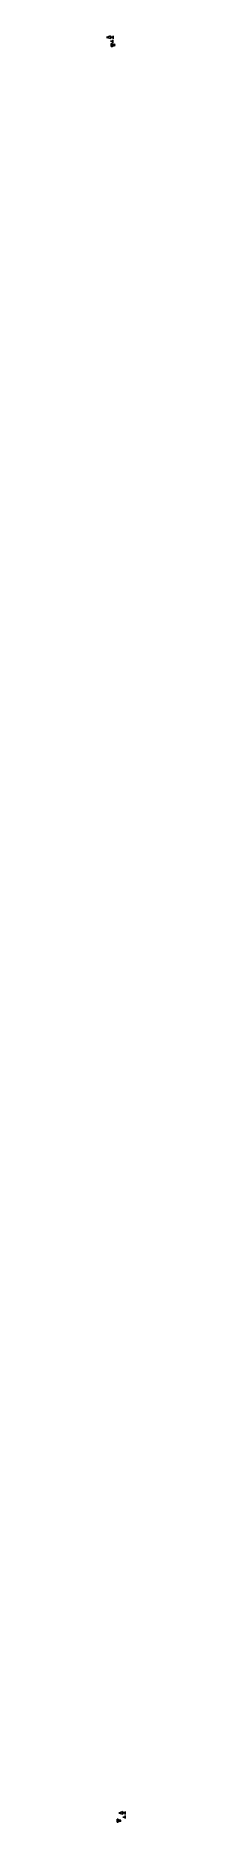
# Model space of a CAD drawing. Extents: x -2017610 to 288295, y -639251 to 250994.
# Drawn here: x -343312 to -340585, y -292510 to -33359 of the extents above; entities that cross this region are included whole.
import ezdxf

# ---------------------------------------------------------------- set-up
doc = ezdxf.new("R2010")
doc.units = 0
doc.header["$LTSCALE"] = 2
doc.header["$MEASUREMENT"] = 0
doc.layers.add('DIM', color=8, linetype='CONTINUOUS')

msp = doc.modelspace()

# ---------------------------------------------------------------- linework, layer by layer
at = {"layer": 'DIM', "color": 4}
for p, q in [((-343312.2, -33623.7), (-342726.4, -33379.9)), ((-342721.2, -33746.1), (-343312.2, -33623.7)), ((-342721.2, -33746.1), (-342726.4, -33379.9)), ((-342340.8, -33569), (-342723.6, -33574.5)), ((-342352.4, -33358.8), (-342352.4, -33798.8)), ((-342388.6, -34157.2), (-342771.4, -34162.6)), ((-342652.3, -34508.3), (-342652.3, -34944.2)), ((-342468.1, -34508.3), (-342652.3, -34508.3)), ((-342652.3, -34944.2), (-342468.1, -34944.2)), ((-342652.3, -34944.2), (-342643.4, -34944.2)), ((-342647.6, -34943.6), (-342647.6, -34507.7)), ((-342643.4, -34944.2), (-342643.4, -34508.3)), ((-342640.5, -34944.2), (-342640.5, -34508.3)), ((-342638.1, -34944.2), (-342638.1, -34508.3)), ((-342638.1, -34944.2), (-342607.1, -34944.2)), ((-342633.8, -34944.2), (-342633.8, -34508.3)), ((-342629.8, -34944.2), (-342629.8, -34508.3)), ((-342626.4, -34944.2), (-342626.4, -34508.3)), ((-342622.7, -34944.2), (-342622.7, -34508.3)), ((-342618.5, -34944.2), (-342618.5, -34508.3)), ((-342617.1, -34944.2), (-342617.1, -34508.3)), ((-342612.8, -34944.2), (-342612.8, -34508.3)), ((-342610.1, -34944.2), (-342610.1, -34507.8)), ((-342607.1, -34944.2), (-342607.1, -34507.8)), ((-342603.1, -34944.2), (-342603.1, -34508.3)), ((-342602.6, -34941.8), (-342602.6, -34505.9)), ((-342600, -34944.2), (-342600, -34508.3)), ((-342597.2, -34943.6), (-342597.2, -34507.7)), ((-342593.5, -34944.2), (-342593.5, -34508.3)), ((-342589.6, -34944.2), (-342589.6, -34508.3)), ((-342585.4, -34944.2), (-342585.4, -34508.3)), ((-342581.8, -34944.2), (-342581.8, -34507.8)), ((-342578.2, -34944.2), (-342578.2, -34507.8)), ((-342575.3, -34943), (-342575.3, -34508.3)), ((-342571.1, -34944.2), (-342571.1, -34508.3)), ((-342567.6, -34944.2), (-342567.6, -34508.3)), ((-342564.6, -34944.2), (-342564.6, -34508.3)), ((-342562.5, -34944.2), (-342562.5, -34508.3)), ((-342558.9, -34944.2), (-342558.9, -34508.3)), ((-342555.5, -34944.2), (-342555.5, -34508.3)), ((-342551.8, -34943.6), (-342551.8, -34507.7)), ((-342549.8, -34944.2), (-342549.8, -34508.3)), ((-342546.8, -34944.2), (-342546.8, -34508.3)), ((-342543.8, -34944.2), (-342543.8, -34508.3)), ((-342542.2, -34943.8), (-342542.2, -34507.9)), ((-342541.1, -34944.2), (-342541.1, -34508.3)), ((-342539.8, -34942.8), (-342539.8, -34508.3)), ((-342538.2, -34943.6), (-342538.2, -34508.3)), ((-342536.7, -34943.9), (-342536.7, -34508.3)), ((-342535.4, -34944.2), (-342535.4, -34508.3)), ((-342534.3, -34944.2), (-342534.3, -34508.3)), ((-342533.1, -34944.3), (-342533.1, -34508.3)), ((-342531.7, -34944.2), (-342531.7, -34511.7)), ((-342530.7, -34944.2), (-342530.7, -34511.7)), ((-342529.2, -34944.8), (-342529.2, -34512.3)), ((-342527.6, -34944.1), (-342527.6, -34511.5)), ((-342526.5, -34944.1), (-342526.5, -34511.5)), ((-342524.9, -34944.2), (-342524.9, -34511.7)), ((-342523.2, -34944.3), (-342523.2, -34511.8)), ((-342521.8, -34944.2), (-342521.8, -34508.3)), ((-342520.3, -34943.8), (-342520.3, -34507.9)), ((-342519.2, -34943.9), (-342519.2, -34508)), ((-342518.2, -34944.2), (-342518.2, -34508.3)), ((-342516.7, -34944.4), (-342516.7, -34508.5)), ((-342515.8, -34944.4), (-342515.8, -34508.5)), ((-342515.1, -34944.8), (-342515.1, -34508.9)), ((-342513.8, -34944.2), (-342513.8, -34508.3)), ((-342512.7, -34944.2), (-342512.7, -34508.3)), ((-342511.4, -34944.2), (-342511.4, -34508.3)), ((-342510.2, -34944.2), (-342510.2, -34508.3)), ((-342509.3, -34943.9), (-342509.3, -34508)), ((-342508.6, -34944.2), (-342508.6, -34508.3)), ((-342507.6, -34944.1), (-342507.6, -34508.2)), ((-342506.7, -34944.2), (-342506.7, -34508.3)), ((-342505.8, -34944.2), (-342505.8, -34508.3)), ((-342504.8, -34943.8), (-342504.8, -34508.3)), ((-342503.6, -34944.2), (-342503.6, -34508.3)), ((-342502.7, -34944.3), (-342502.7, -34508.3)), ((-342501.4, -34944.5), (-342501.4, -34508.3)), ((-342499.5, -34946), (-342499.5, -34510.1)), ((-342497.7, -34947.8), (-342497.7, -34511.9)), ((-342496.2, -34946.5), (-342496.2, -34510.6)), ((-342494.9, -34947.4), (-342494.9, -34511.4)), ((-342492.3, -34947.8), (-342492.3, -34511.9)), ((-342490.5, -34946.9), (-342490.5, -34511)), ((-342488.8, -34947.8), (-342488.8, -34511.9)), ((-342486.6, -34947.8), (-342486.6, -34511.9)), ((-342484.9, -34947.8), (-342484.9, -34511.9)), ((-342483.4, -34943.4), (-342483.4, -34507.5)), ((-342481.7, -34943.4), (-342481.7, -34507.5)), ((-342479.8, -34949.6), (-342479.8, -34513.7)), ((-342479.4, -34950), (-342479.4, -34514.1)), ((-342477.6, -34949.6), (-342477.6, -34513.7)), ((-342476.3, -34949.1), (-342476.3, -34513.2)), ((-342474.4, -34947.8), (-342474.4, -34511.9)), ((-342472.2, -34944.2), (-342472.2, -34508.3)), ((-342414.2, -33938.8), (-342414.2, -34378.8)), ((-341615.9, -292068.3), (-341800, -292068.3)), ((-341800, -292068.3), (-341800, -292504.2)), ((-341800, -292504.2), (-341791.1, -292504.2)), ((-341800, -292504.2), (-341615.9, -292504.2)), ((-341795.3, -292503.6), (-341795.3, -292067.7)), ((-341791.1, -292504.2), (-341791.1, -292068.3)), ((-341788.2, -292504.2), (-341788.2, -292068.3)), ((-341785.8, -292504.2), (-341785.8, -292068.3)), ((-341785.8, -292504.2), (-341754.8, -292504.2)), ((-341781.6, -292504.2), (-341781.6, -292068.3)), ((-341777.5, -292504.2), (-341777.5, -292068.3)), ((-341774.1, -292504.2), (-341774.1, -292068.3)), ((-341770.5, -292504.2), (-341770.5, -292068.3)), ((-341766.2, -292504.2), (-341766.2, -292068.3)), ((-341764.8, -292504.2), (-341764.8, -292068.3)), ((-341760.6, -292504.2), (-341760.6, -292068.3)), ((-341757.9, -292504.2), (-341757.9, -292067.8)), ((-341754.8, -292504.2), (-341754.8, -292067.8)), ((-341750.8, -292504.2), (-341750.8, -292068.3)), ((-341750.3, -292501.8), (-341750.3, -292065.9)), ((-341747.8, -292504.2), (-341747.8, -292068.3)), ((-341744.9, -292503.6), (-341744.9, -292067.7)), ((-341741.3, -292504.2), (-341741.3, -292068.3)), ((-341737.4, -292504.2), (-341737.4, -292068.3)), ((-341733.1, -292504.2), (-341733.1, -292068.3)), ((-341729.5, -292504.2), (-341729.5, -292067.8)), ((-341725.9, -292504.2), (-341725.9, -292067.8)), ((-341723.1, -292503), (-341723.1, -292068.3)), ((-341718.8, -292504.2), (-341718.8, -292068.3)), ((-341715.4, -292504.2), (-341715.4, -292068.3)), ((-341712.3, -292504.2), (-341712.3, -292068.3)), ((-341710.2, -292504.2), (-341710.2, -292068.3)), ((-341706.6, -292504.2), (-341706.6, -292068.3)), ((-341703.2, -292504.2), (-341703.2, -292068.3)), ((-341699.6, -292503.6), (-341699.6, -292067.7)), ((-341697.6, -292504.2), (-341697.6, -292068.3)), ((-341694.5, -292504.2), (-341694.5, -292068.3)), ((-341691.5, -292504.2), (-341691.5, -292068.3)), ((-341689.9, -292503.8), (-341689.9, -292067.9)), ((-341688.8, -292504.2), (-341688.8, -292068.3)), ((-341687.5, -292502.8), (-341687.5, -292068.3)), ((-341686, -292503.6), (-341686, -292068.3)), ((-341684.4, -292503.9), (-341684.4, -292068.3)), ((-341683.1, -292504.2), (-341683.1, -292068.3)), ((-341682.1, -292504.2), (-341682.1, -292068.3)), ((-341680.9, -292504.3), (-341680.9, -292068.3)), ((-341679.5, -292504.2), (-341679.5, -292071.7)), ((-341678.4, -292504.2), (-341678.4, -292071.7)), ((-341676.9, -292504.8), (-341676.9, -292072.3)), ((-341675.3, -292504.1), (-341675.3, -292071.5)), ((-341674.3, -292504.1), (-341674.3, -292071.5)), ((-341672.7, -292504.2), (-341672.7, -292071.7)), ((-341671, -292504.3), (-341671, -292071.8)), ((-341669.5, -292504.2), (-341669.5, -292068.3)), ((-341668, -292503.8), (-341668, -292067.9)), ((-341666.9, -292503.9), (-341666.9, -292068)), ((-341665.9, -292504.2), (-341665.9, -292068.3)), ((-341664.4, -292504.4), (-341664.4, -292068.5)), ((-341663.5, -292504.4), (-341663.5, -292068.5)), ((-341662.9, -292504.8), (-341662.9, -292068.9)), ((-341661.5, -292504.2), (-341661.5, -292068.3)), ((-341660.5, -292504.2), (-341660.5, -292068.3)), ((-341659.2, -292504.2), (-341659.2, -292068.3)), ((-341658, -292504.2), (-341658, -292068.3)), ((-341657.1, -292503.9), (-341657.1, -292068)), ((-341656.3, -292504.2), (-341656.3, -292068.3)), ((-341655.4, -292504.1), (-341655.4, -292068.2)), ((-341654.4, -292504.2), (-341654.4, -292068.3)), ((-341653.5, -292504.2), (-341653.5, -292068.3)), ((-341652.5, -292503.8), (-341652.5, -292068.3)), ((-341651.3, -292504.2), (-341651.3, -292068.3)), ((-341650.5, -292504.3), (-341650.5, -292068.3)), ((-341649.1, -292504.5), (-341649.1, -292068.3)), ((-341647.3, -292506), (-341647.3, -292070.1)), ((-341645.5, -292507.8), (-341645.5, -292071.9)), ((-341643.9, -292506.5), (-341643.9, -292070.6)), ((-341642.7, -292507.4), (-341642.7, -292071.4)), ((-341640.1, -292507.8), (-341640.1, -292071.9)), ((-341638.2, -292506.9), (-341638.2, -292071)), ((-341636.5, -292507.8), (-341636.5, -292071.9)), ((-341634.3, -292507.8), (-341634.3, -292071.9)), ((-341632.6, -292507.8), (-341632.6, -292071.9)), ((-341631.1, -292503.4), (-341631.1, -292067.5)), ((-341629.4, -292503.4), (-341629.4, -292067.5)), ((-341627.5, -292509.6), (-341627.5, -292073.7)), ((-341627.1, -292510), (-341627.1, -292074.1)), ((-341625.4, -292509.6), (-341625.4, -292073.7)), ((-341624.1, -292509.1), (-341624.1, -292073.2)), ((-341622.1, -292507.8), (-341622.1, -292071.9)), ((-341620, -292504.2), (-341620, -292068.3)), ((-341556.4, -291194.4), (-340970.6, -290950.6)), ((-340965.4, -291316.8), (-341556.4, -291194.4)), ((-340592.8, -291765.2), (-340975.7, -291770.6)), ((-340965.4, -291316.8), (-340970.6, -290950.6)), ((-340585, -291139.8), (-340967.8, -291145.2)), ((-340596.6, -290929.5), (-340596.6, -291369.5)), ((-340596.6, -291509.5), (-340596.6, -291949.5))]:
    msp.add_line(p, q, dxfattribs=at)
for centre in [(-342216.5, -34715), (-341364.2, -292275)]:
    msp.add_circle(centre, 114.5, dxfattribs=at)

doc.saveas('drawing.dxf')
